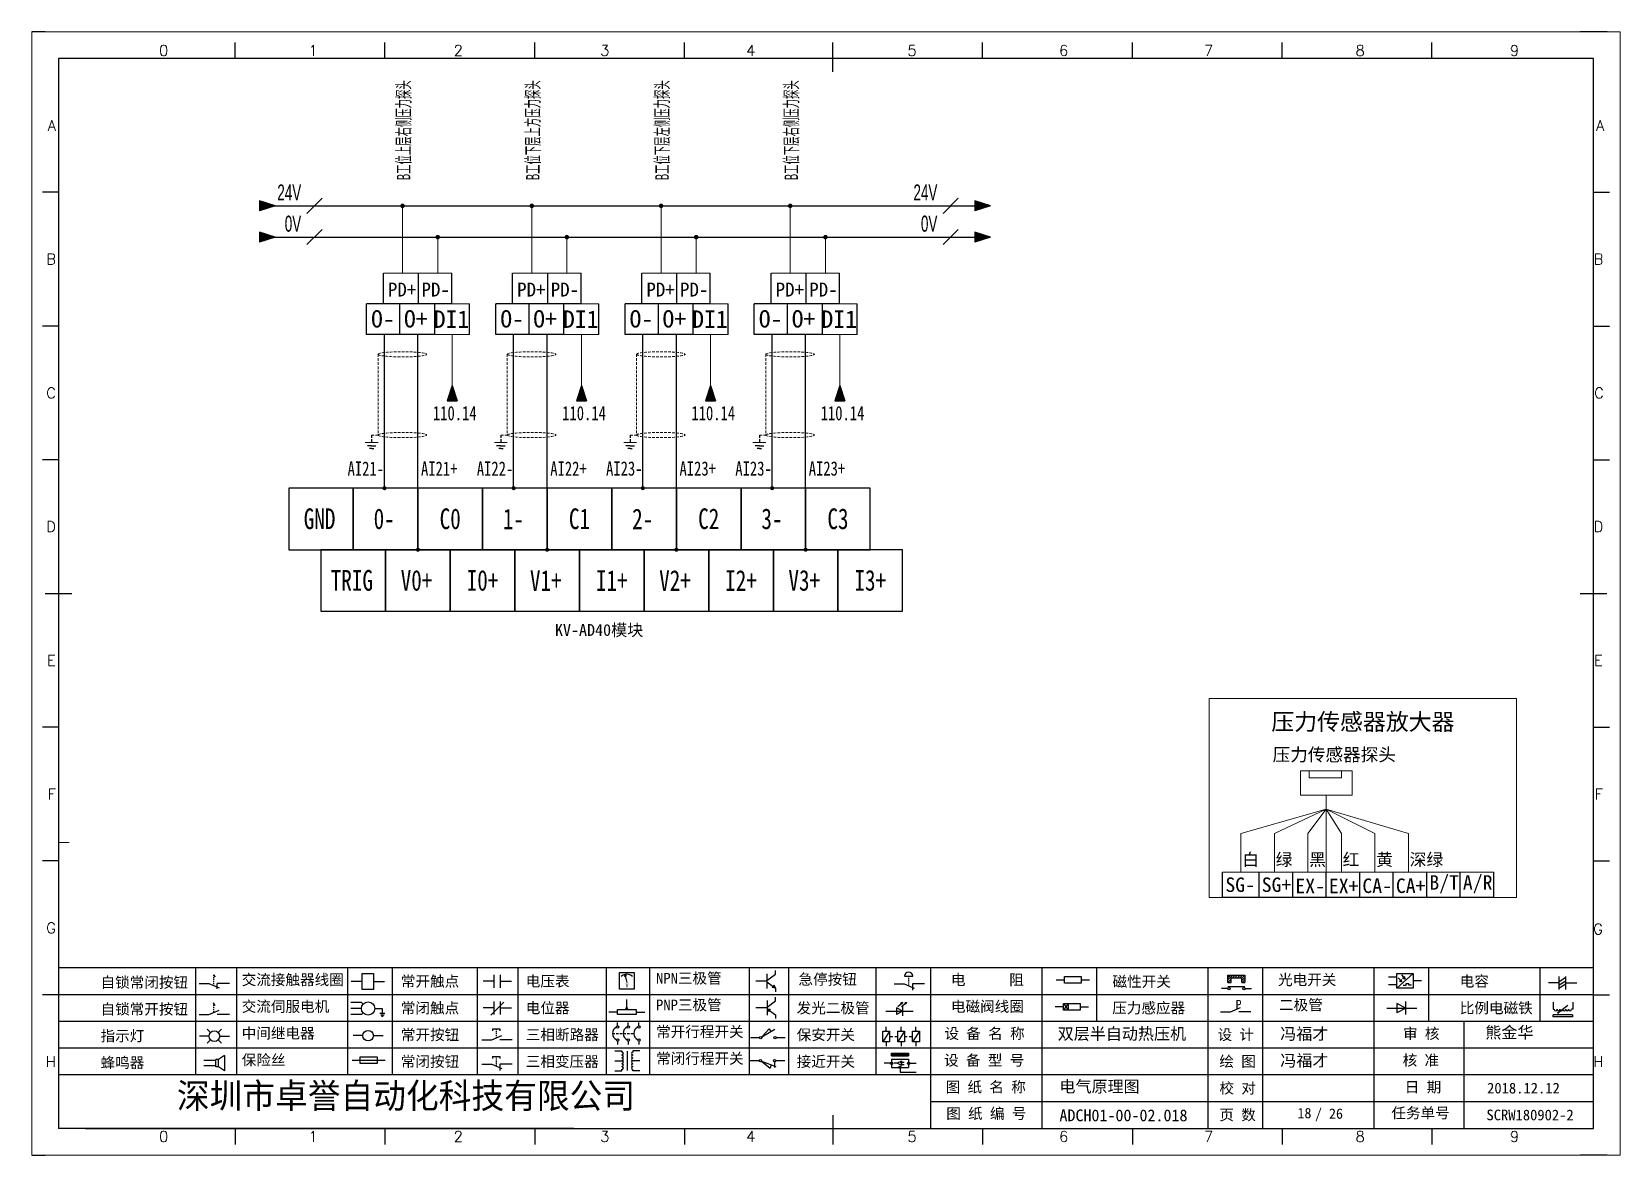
# Model space of a CAD drawing. Extents: x 33864 to 41687, y -3582 to -110.
# Drawn here: x 37765.7 to 38062.7, y -3238.1 to -3028.1 of the extents above; entities that cross this region are included whole.
import ezdxf
from ezdxf.enums import TextEntityAlignment as Align

# ---------------------------------------------------------------- set-up
doc = ezdxf.new("R2010")
doc.units = 0
doc.header["$MEASUREMENT"] = 0
doc.linetypes.add('DASHED', pattern=[0.75, 0.5, -0.25])
doc.layers.add('AE_BOR', color=1, linetype='Continuous')
doc.layers.add('细实线层', color=7, linetype='Continuous')
doc.layers.add('Dimension', color=3, linetype='Continuous', lineweight=13)
doc.styles.add('WD', font='romans.shx', dxfattribs={"bigfont": 'gbcbig.shx'})
doc.styles.add('宋体', font='', dxfattribs={"width": 0.75})
doc.styles.add('样式 1', font='aehalf.shx', dxfattribs={"height": 4, "bigfont": '@extfont2.shx'})
doc.styles.add('样式 8', font='arial.ttf')
doc.styles.add('汉字', font='')
doc.styles.get('宋体').set_extended_font_data('SimSun')
doc.styles.get('汉字').set_extended_font_data('新宋体')

msp = doc.modelspace()

# ---------------------------------------------------------------- texts
for s, insert, char_height, width, attachment_point, style in [('{\\fSimSun|b0|i0|c134|p2;PD+}', (37837.603, -3077.565), 2.60309, 3.56578, 9, '样式 1'), ('{\\fSimSun|b0|i0|c134|p2;PD-}', (37843.887, -3077.565), 2.60309, 3.56578, 9, '样式 1'), ('{\\fSimSun|b0|i0|c134|p2;PD+}', (37861.769, -3077.565), 2.60309, 3.56578, 9, '样式 1'), ('{\\fSimSun|b0|i0|c134|p2;PD-}', (37868.052, -3077.565), 2.60309, 3.56578, 9, '样式 1'), ('{\\fSimSun|b0|i0|c134|p2;PD+}', (37885.935, -3077.565), 2.60309, 3.56578, 9, '样式 1'), ('{\\fSimSun|b0|i0|c134|p2;PD-}', (37892.218, -3077.565), 2.60309, 3.56578, 9, '样式 1'), ('{\\fSimSun|b0|i0|c134|p2;PD+}', (37910.1, -3077.565), 2.60309, 3.56578, 9, '样式 1'), ('{\\fSimSun|b0|i0|c134|p2;PD-}', (37916.384, -3077.565), 2.60309, 3.56578, 9, '样式 1'), ('{\\fSimSun|b0|i0|c134|p2;O-}', (37833.571, -3083.421), 3.25386, 4.45723, 9, '样式 1'), ('{\\fSimSun|b0|i0|c134|p2;O+}', (37839.724, -3083.421), 3.25386, 4.45723, 9, '样式 1'), ('{\\fSimSun|b0|i0|c134|p2;DI1}', (37847.504, -3083.421), 3.25386, 4.45723, 9, '样式 1'), ('{\\fSimSun|b0|i0|c134|p2;O-}', (37857.737, -3083.421), 3.25386, 4.45723, 9, '样式 1'), ('{\\fSimSun|b0|i0|c134|p2;O+}', (37863.89, -3083.421), 3.25386, 4.45723, 9, '样式 1'), ('{\\fSimSun|b0|i0|c134|p2;DI1}', (37871.67, -3083.421), 3.25386, 4.45723, 9, '样式 1'), ('{\\fSimSun|b0|i0|c134|p2;O-}', (37881.903, -3083.421), 3.25386, 4.45723, 9, '样式 1'), ('{\\fSimSun|b0|i0|c134|p2;O+}', (37888.055, -3083.421), 3.25386, 4.45723, 9, '样式 1'), ('{\\fSimSun|b0|i0|c134|p2;DI1}', (37895.835, -3083.421), 3.25386, 4.45723, 9, '样式 1'), ('{\\fSimSun|b0|i0|c134|p2;O-}', (37906.068, -3083.421), 3.25386, 4.45723, 9, '样式 1'), ('{\\fSimSun|b0|i0|c134|p2;O+}', (37912.221, -3083.421), 3.25386, 4.45723, 9, '样式 1'), ('{\\fSimSun|b0|i0|c134|p2;DI1}', (37920.001, -3083.421), 3.25386, 4.45723, 9, '样式 1'), ('110.14', (37844.8, -3099.39), 2.6703, 4.8676, 5, '宋体'), ('110.14', (37868.966, -3099.39), 2.6703, 4.8676, 5, '宋体'), ('110.14', (37893.131, -3099.39), 2.6703, 4.8676, 5, '宋体'), ('110.14', (37917.297, -3099.39), 2.6703, 4.8676, 5, '宋体'), ('AI21-', (37828.162, -3109.734), 2.6703, 4.8676, 5, '宋体'), ('AI21+', (37841.891, -3109.734), 2.6703, 4.8676, 5, '宋体'), ('AI22-', (37852.327, -3109.734), 2.6703, 4.8676, 5, '宋体'), ('AI22+', (37866.057, -3109.734), 2.6703, 4.8676, 5, '宋体'), ('AI23-', (37876.493, -3109.734), 2.6703, 4.8676, 5, '宋体'), ('AI23+', (37890.222, -3109.734), 2.6703, 4.8676, 5, '宋体'), ('AI23-', (37900.659, -3109.734), 2.6703, 4.8676, 5, '宋体'), ('AI23+', (37914.388, -3109.734), 2.6703, 4.8676, 5, '宋体'), ('GND', (37819.519, -3119.141), 3.8653, 7.04601, 5, '宋体'), ('0-', (37831.602, -3119.141), 3.8653, 7.04601, 5, '宋体'), ('C0', (37843.949, -3119.141), 3.8653, 7.04601, 5, '宋体'), ('1-', (37855.767, -3119.141), 3.8653, 7.04601, 5, '宋体'), ('C1', (37868.114, -3119.141), 3.8653, 7.04601, 5, '宋体'), ('2-', (37879.935, -3119.141), 3.8653, 7.04601, 5, '宋体'), ('C2', (37892.281, -3119.141), 3.8653, 7.04601, 5, '宋体'), ('3-', (37904.098, -3119.141), 3.8653, 7.04601, 5, '宋体'), ('C3', (37916.445, -3119.141), 3.8653, 7.04601, 5, '宋体'), ('TRIG', (37825.56, -3130.652), 3.8653, 7.04601, 5, '宋体'), ('V0+', (37837.643, -3130.652), 3.8653, 7.04601, 5, '宋体'), ('I0+', (37849.989, -3130.652), 3.8653, 7.04601, 5, '宋体'), ('V1+', (37861.809, -3130.652), 3.8653, 7.04601, 5, '宋体'), ('I1+', (37874.155, -3130.652), 3.8653, 7.04601, 5, '宋体'), ('V2+', (37885.974, -3130.652), 3.8653, 7.04601, 5, '宋体'), ('I2+', (37898.32, -3130.652), 3.8653, 7.04601, 5, '宋体'), ('V3+', (37910.14, -3130.652), 3.8653, 7.04601, 5, '宋体'), ('I3+', (37922.486, -3130.652), 3.8653, 7.04601, 5, '宋体'), ('{\\fSimSun|b0|i0|c134|p2;SG-}', (37994.416, -3188.911), 2.71155, 3.71436, 9, '样式 1'), ('{\\fSimSun|b0|i0|c134|p2;SG+}', (38001.21, -3188.911), 2.71155, 3.71436, 9, '样式 1'), ('{\\fSimSun|b0|i0|c134|p2;EX-}', (38007.5, -3189.108), 2.71155, 3.71436, 9, '样式 1'), ('{\\fSimSun|b0|i0|c134|p2;EX+}', (38013.764, -3189.108), 2.71155, 3.71436, 9, '样式 1'), ('{\\fSimSun|b0|i0|c134|p2;CA-}', (38020.028, -3189.108), 2.71155, 3.71436, 9, '样式 1'), ('{\\fSimSun|b0|i0|c134|p2;CA+}', (38026.292, -3189.108), 2.71155, 3.71436, 9, '样式 1'), ('{\\fSimSun|b0|i0|c134|p2;B/T}', (38032.556, -3189.108), 2.71155, 3.71436, 9, '样式 1'), ('{\\fSimSun|b0|i0|c134|p2;A/R}', (38038.82, -3189.108), 2.71155, 3.71436, 9, '样式 1')]:
    msp.add_mtext(s, dxfattribs=dict(insert=insert, char_height=char_height, width=width, attachment_point=attachment_point, style=style))
at = {"attachment_point": 1}
for s, insert, char_height, width in [('KV-AD40{\\f宋体|b0|i0|c134|p2;模块}', (37863.521, -3138.8), 2.2061, 24.80789), ('{\\fFangSong|b0|i0|c134|p49;白}', (37992.019, -3181.662), 2.304, 6.998845947236987e-13), ('{\\fFangSong|b0|i0|c134|p49;绿}', (37998.283, -3181.662), 2.304, 6.998845947236987e-13), ('{\\fFangSong|b0|i0|c134|p49;黑}', (38004.547, -3181.662), 2.304, 6.998845947236987e-13), ('{\\fFangSong|b0|i0|c134|p49;红}', (38010.811, -3181.662), 2.304, 6.998845947236987e-13), ('{\\fFangSong|b0|i0|c134|p49;黄}', (38017.075, -3181.662), 2.304, 6.998845947236987e-13), ('{\\fFangSong|b0|i0|c134|p49;深绿}', (38023.339, -3181.662), 2.304, 6.998845947236987e-13), ('{\\fKaiTi_GB2312|b0|i0|c134|p49;双层半自动热压机}', (37957.53, -3214.27), 2.2, 27.73841), ('{\\fKaiTi_GB2312|b0|i0|c134|p49;冯福才}', (37999.14, -3214.281), 2.2, 15.31746), ('{\\fKaiTi_GB2312|b0|i0|c134|p49;熊金华}', (38037.48, -3214.024), 2.2, 15.31746), ('{\\fKaiTi_GB2312|b0|i0|c134|p49;冯福才}', (37999.14, -3219.281), 2.2, 15.31746), ('{\\fKaiTi_GB2312|b0|i0|c134|p49;电气原理图}', (37957.854, -3224.132), 2.2, 25.88003), ('{\\fKaiTi_GB2312|b0|i0|c134|p49;2018.12.12}', (38037.811, -3224.534), 2, 60.2542), ('{\\fKaiTi_GB2312|b0|i0|c134|p49;ADCH01-00-02.018}', (37957.854, -3229.532), 2.2, 25.68687), ('{\\fKaiTi_GB2312|b0|i0|c134|p49;18}', (38002.353, -3229.245), 1.92, 2.26819), ('{\\fKaiTi_GB2312|b0|i0|c134|p49;/ 26}', (38005.645, -3229.338), 1.92, 6.84443)]:
    msp.add_mtext(s, dxfattribs=dict(at, insert=insert, char_height=char_height, width=width))
at = {"lineweight": 9, "attachment_point": 9, "style": '样式 1'}
for s, insert, char_height, width in [('{\\fSimSun|b0|i0|c134|p2;\\P压力传感器放大器}', (38031.72, -3158.981), 3.13837, 36.53298), ('{\\fSimSun|b0|i0|c134|p2;\\P压力传感器探头}', (38020.767, -3164.687), 2.41413, 28.10229)]:
    msp.add_mtext(s, dxfattribs=dict(at, insert=insert, char_height=char_height, width=width))
at = {"char_height": 2, "attachment_point": 1, "style": '汉字'}
for s, insert in [('{\\fKaiTi_GB2312|b0|i0|c134|p49;自锁常闭按钮}', (37778.567, -3204.765)), ('{\\fKaiTi_GB2312|b0|i0|c134|p49;交流接触器线圈}', (37804.961, -3204.271)), ('{\\fKaiTi_GB2312|b0|i0|c134|p49;常开触点}', (37834.714, -3204.558)), ('{\\fKaiTi_GB2312|b0|i0|c134|p49;电压表}', (37858.074, -3204.549)), ('{\\fKaiTi_GB2312|b0|i0|c134|p49;NPN三极管}', (37882.44, -3203.987)), ('{\\fKaiTi_GB2312|b0|i0|c134|p49;急停按钮}', (37909.062, -3204.2)), ('{\\fKaiTi_GB2312|b0|i0|c134|p49;电      阻}', (37937.569, -3204.272)), ('{\\fKaiTi_GB2312|b0|i0|c134|p49;磁性开关}', (37967.779, -3204.608)), ('{\\fKaiTi_GB2312|b0|i0|c134|p49;光电开关}', (37998.73, -3204.271)), ('{\\fKaiTi_GB2312|b0|i0|c134|p49;电容}', (38032.706, -3204.559)), ('{\\fKaiTi_GB2312|b0|i0|c134|p49;自锁常开按钮}', (37778.567, -3209.765)), ('{\\fKaiTi_GB2312|b0|i0|c134|p49;交流伺服电机}', (37804.961, -3209.271)), ('{\\fKaiTi_GB2312|b0|i0|c134|p49;常闭触点}', (37834.714, -3209.558)), ('{\\fKaiTi_GB2312|b0|i0|c134|p49;电位器}', (37858.074, -3209.549)), ('{\\fKaiTi_GB2312|b0|i0|c134|p49;PNP三极管}', (37882.44, -3208.987)), ('{\\fKaiTi_GB2312|b0|i0|c134|p49;发光二极管}', (37908.729, -3209.559)), ('{\\fKaiTi_GB2312|b0|i0|c134|p49;电磁阀线圈}', (37937.569, -3209.272)), ('{\\fKaiTi_GB2312|b0|i0|c134|p49;压力感应器}', (37967.726, -3209.549)), ('{\\fKaiTi_GB2312|b0|i0|c134|p49;二极管}', (37998.912, -3208.987)), ('{\\fKaiTi_GB2312|b0|i0|c134|p49;比例电磁铁}', (38032.706, -3209.559)), ('{\\fKaiTi_GB2312|b0|i0|c134|p49;指示灯}', (37778.567, -3214.765)), ('{\\fKaiTi_GB2312|b0|i0|c134|p49;中间继电器}', (37804.961, -3214.271)), ('{\\fKaiTi_GB2312|b0|i0|c134|p49;常开按钮}', (37834.714, -3214.558)), ('{\\fKaiTi_GB2312|b0|i0|c134|p49;三相断路器}', (37858.074, -3214.549)), ('{\\fKaiTi_GB2312|b0|i0|c134|p49;常开行程开关}', (37882.44, -3213.987)), ('{\\fKaiTi_GB2312|b0|i0|c134|p49;保安开关}', (37908.729, -3214.559)), ('{\\fKaiTi_GB2312|b0|i0|c134|p0;设 备 名 称}', (37936.361, -3214.324)), ('{\\fKaiTi_GB2312|b0|i0|c134|p0;设 计}', (37987.429, -3214.54)), ('{\\fKaiTi_GB2312|b0|i0|c134|p0;审 核}', (38022.096, -3214.33)), ('{\\fKaiTi_GB2312|b0|i0|c134|p49;蜂鸣器}', (37778.567, -3219.765)), ('{\\fKaiTi_GB2312|b0|i0|c134|p49;保险丝}', (37804.961, -3219.271)), ('{\\fKaiTi_GB2312|b0|i0|c134|p49;常闭按钮}', (37834.714, -3219.558)), ('{\\fKaiTi_GB2312|b0|i0|c134|p49;三相变压器}', (37858.074, -3219.549)), ('{\\fKaiTi_GB2312|b0|i0|c134|p49;常闭行程开关}', (37882.44, -3218.987)), ('{\\fKaiTi_GB2312|b0|i0|c134|p49;接近开关}', (37908.729, -3219.559)), ('{\\fKaiTi_GB2312|b0|i0|c134|p0;设 备 型 号}', (37936.287, -3219.324)), ('{\\fKaiTi_GB2312|b0|i0|c134|p0;绘 图}', (37987.757, -3219.54)), ('{\\fKaiTi_GB2312|b0|i0|c134|p0;核 准}', (38022.026, -3219.33)), ('{\\fKaiTi_GB2312|b0|i0|c134|p0;图 纸 名 称}', (37936.571, -3224.324)), ('{\\fKaiTi_GB2312|b0|i0|c134|p0;校 对}', (37987.757, -3224.54)), ('{\\fKaiTi_GB2312|b0|i0|c134|p0;日 期}', (38022.423, -3224.33)), ('{\\fKaiTi_GB2312|b0|i0|c134|p0;图 纸 编 号}', (37936.689, -3229.276)), ('{\\fKaiTi_GB2312|b0|i0|c134|p0;页 数}', (37987.757, -3229.54)), ('{\\fKaiTi_GB2312|b0|i0|c134|p0;任务单号}', (38019.924, -3229.181)), ('{\\fKaiTi_GB2312|b0|i0|c134|p0;SCRW180902-2}', (38037.688, -3229.554))]:
    msp.add_mtext(s, dxfattribs=dict(at, insert=insert))
at = {"lineweight": -2, "insert": (37792.844, -3224.608), "char_height": 4.70644, "width": 96.11383, "attachment_point": 1}
msp.add_mtext('深圳市卓誉自动化科技有限公司', dxfattribs=at)
at = {"layer": 'AE_BOR', "style": 'WD'}
for s, p in [('0', (37790.377, -3032.579)), ('1', (37818.303, -3032.579)), ('2', (37845.453, -3032.579)), ('3', (37872.852, -3032.579)), ('4', (37900.153, -3032.579)), ('5', (37930.302, -3032.579)), ('6', (37958.647, -3032.579)), ('7', (37985.745, -3032.579)), ('8', (38014.075, -3032.579)), ('9', (38042.939, -3032.579)), ('0', (37790.377, -3235.579)), ('1', (37818.303, -3235.579)), ('2', (37845.453, -3235.579)), ('3', (37872.852, -3235.579)), ('4', (37900.153, -3235.579)), ('5', (37930.302, -3235.579)), ('6', (37958.647, -3235.579)), ('7', (37985.745, -3235.579)), ('8', (38014.075, -3235.579)), ('9', (38042.939, -3235.579))]:
    msp.add_text(s, height=2, dxfattribs=at).set_placement(p, align=Align.CENTER)
for s, p in [('A', (37770.211, -3045.579)), ('A', (38059.735, -3045.579)), ('B', (37770.211, -3070.579)), ('B', (38059.544, -3070.579)), ('C', (37770.211, -3095.579)), ('C', (38059.639, -3095.579)), ('D', (37770.211, -3120.579)), ('D', (38059.544, -3120.579)), ('E', (37770.211, -3145.579)), ('E', (38059.449, -3145.579)), ('F', (37770.211, -3170.579)), ('F', (38059.449, -3170.579)), ('F', (38059.449, -3170.579)), ('G', (37770.211, -3195.579)), ('G', (38059.449, -3195.798)), ('H', (37770.211, -3220.579)), ('H', (38059.544, -3220.579))]:
    msp.add_text(s, height=2, dxfattribs=at).set_placement(p, align=Align.MIDDLE_RIGHT)
at = {"layer": 'Dimension', "lineweight": 0, "style": '样式 8', "width": 0.5}
for s, p in [('B工位上层右侧压力探头', (37835.215, -3055.807)), ('B工位下层上方压力探头', (37859.38, -3055.807)), ('B工位下层左侧压力探头', (37883.546, -3055.807)), ('B工位下层右侧压力探头', (37907.712, -3055.807))]:
    msp.add_text(s, height=2.5, rotation=90, dxfattribs=at).set_placement(p, align=Align.MIDDLE_LEFT)
at = {"layer": 'Dimension', "lineweight": 0, "style": '样式 8', "width": 0.6}
for s, p in [('24V', (37816.087, -3059.615)), ('24V', (37935.031, -3059.615)), ('0V', (37816.087, -3065.449)), ('0V', (37935.031, -3065.448))]:
    msp.add_text(s, height=3, dxfattribs=at).set_placement(p, align=Align.RIGHT)

# ---------------------------------------------------------------- blocks, each defined once
blk = doc.blocks.new('磁性开关')
at = {"linetype": 'ByBlock'}
h = blk.add_hatch(dxfattribs=at)
h.set_pattern_fill('ANSI31', color=256, scale=0.1, style=0)
h.set_pattern_definition([(45, (0, 0), (-0.224506403, 0.224506403), [])])
h.paths.add_polyline_path([(-1907.69, -775.29), (-1910.88, -775.29), (-1910.88, -776.69), (-1910.25, -776.69), (-1910.25, -775.79), (-1908.31, -775.79), (-1908.31, -776.69), (-1907.69, -776.69)])
for p, q in [((-1910.91, -777.81), (-1912.09, -777.81)), ((-1910.88, -776.69), (-1910.88, -775.29)), ((-1910.88, -775.29), (-1907.69, -775.29)), ((-1910.88, -776.69), (-1910.25, -776.69)), ((-1910.88, -777.39), (-1907.69, -777.39)), ((-1910.25, -776.69), (-1910.25, -775.79)), ((-1910.25, -775.79), (-1908.31, -775.79)), ((-1908.31, -776.69), (-1908.31, -775.79)), ((-1908.31, -776.69), (-1907.69, -776.69)), ((-1907.69, -775.29), (-1907.69, -776.69)), ((-1907.66, -777.81), (-1906.48, -777.81))]:
    blk.add_line(p, q, dxfattribs=at)
for centre in [(-1910.68, -777.81), (-1907.88, -777.81)]:
    blk.add_circle(centre, 0.225, dxfattribs=at)
blk = doc.blocks.new('*U192')
at = {"linetype": 'ByBlock'}
for p, q in [((-1909.23, -780.45), (-1909.23, -780.67)), ((-1909.23, -780.45), (-1908.92, -780.84)), ((-1909.23, -780.84), (-1909.23, -781.05)), ((-1911.92, -782.07), (-1910.06, -782.07)), ((-1910.06, -782.07), (-1908.18, -782.88)), ((-1909.23, -781.23), (-1909.23, -781.44)), ((-1909.23, -781.61), (-1909.23, -781.83)), ((-1909.23, -782), (-1909.23, -782.21)), ((-1909.23, -782.38), (-1909.23, -782.43)), ((-1908.52, -783.07), (-1908.52, -782.07)), ((-1906.25, -782.07), (-1908.52, -782.07))]:
    blk.add_line(p, q, dxfattribs=at)
blk = doc.blocks.new('*U193')
at = {"linetype": 'ByBlock'}
for p, q in [((-1911.92, -792.89), (-1910.06, -792.89)), ((-1910.06, -792.89), (-1908.18, -792.08)), ((-1908.88, -791.17), (-1909.23, -790.71)), ((-1909.23, -790.71), (-1909.23, -790.92)), ((-1909.23, -791.09), (-1909.23, -791.31)), ((-1909.23, -791.48), (-1909.23, -791.69)), ((-1909.23, -791.86), (-1909.23, -792.08)), ((-1909.23, -792.25), (-1909.23, -792.47)), ((-1906.25, -792.89), (-1908.52, -792.89))]:
    blk.add_line(p, q, dxfattribs=at)
blk = doc.blocks.new('蜂鸣器')
at = {"linetype": 'ByBlock'}
for p, q in [((-1907.17, -795.53), (-1908.25, -796.26)), ((-1907.17, -795.53), (-1907.17, -798.41)), ((-1908.8, -796.48), (-1911.01, -796.48)), ((-1908.8, -797.46), (-1911.01, -797.46)), ((-1908.25, -796.26), (-1908.8, -796.26)), ((-1908.8, -797.68), (-1908.8, -796.26)), ((-1908.25, -797.68), (-1908.8, -797.68)), ((-1908.25, -797.68), (-1908.25, -796.26)), ((-1907.17, -798.41), (-1908.25, -797.68))]:
    blk.add_line(p, q, dxfattribs=at)
blk = doc.blocks.new('指示灯')
at = {"linetype": 'ByBlock'}
for p, q in [((-1854.25, -776.92), (-1856.06, -776.92)), ((-1854.62, -775.59), (-1853.97, -776.23)), ((-1854.62, -778.25), (-1853.97, -777.61)), ((-1851.9, -775.59), (-1852.54, -776.23)), ((-1851.9, -778.25), (-1852.54, -777.61)), ((-1852.26, -776.92), (-1850.45, -776.92))]:
    blk.add_line(p, q, dxfattribs=at)
blk.add_circle((-1853.26, -776.92), 0.992, dxfattribs=at)
blk = doc.blocks.new('光电开关')
at = {"linetype": 'ByBlock'}
h = blk.add_hatch(dxfattribs=at)
h.set_pattern_fill('ANSI31', color=256, scale=0.01, style=0)
h.set_pattern_definition([(45, (0.172267, 0), (-0.0224506403, 0.0224506403), [])])
h.paths.add_polyline_path([(-1882.44, -776.34), (-1882.5, -775.91), (-1882.68, -776.07)])
h.paths.add_polyline_path([(-1882.44, -776.34), (-1882.68, -776.07), (-1882.86, -776.23)])
h.paths.add_polyline_path([(-1883.11, -776.45), (-1883.29, -776.61), (-1883.05, -776.88)])
h.paths.add_polyline_path([(-1883.29, -776.61), (-1883.47, -776.77), (-1883.05, -776.88)])
for p, q in [((-1884.01, -775.96), (-1885.56, -775.96)), ((-1884.01, -777.39), (-1885.56, -777.39)), ((-1880.91, -775.3), (-1884.01, -778.05)), ((-1883.75, -776.09), (-1883.05, -776.88)), ((-1883.11, -776.45), (-1883.47, -776.77)), ((-1883.05, -776.88), (-1883.47, -776.77)), ((-1883.14, -775.55), (-1882.44, -776.34)), ((-1883.05, -776.88), (-1883.11, -776.45)), ((-1882.5, -775.91), (-1882.86, -776.23)), ((-1882.44, -776.34), (-1882.86, -776.23)), ((-1882.78, -777.47), (-1882.23, -777.47)), ((-1882.44, -776.34), (-1882.5, -775.91)), ((-1882.23, -777.47), (-1882.23, -777.14)), ((-1882.23, -777.14), (-1881.78, -777.14)), ((-1881.78, -777.47), (-1881.78, -777.14)), ((-1881.23, -777.47), (-1881.78, -777.47)), ((-1879.37, -776.67), (-1880.91, -776.67))]:
    blk.add_line(p, q, dxfattribs=at)
blk.add_lwpolyline([(-1884.01, -775.3), (-1880.91, -775.3), (-1880.91, -778.05), (-1884.01, -778.05)], close=True, dxfattribs=at)
blk = doc.blocks.new('交流接触器线圈')
at = {"linetype": 'ByBlock'}
for p, q in [((-1880.82, -781.77), (-1882.87, -781.77)), ((-1878.72, -781.77), (-1876.67, -781.77))]:
    blk.add_line(p, q, dxfattribs=at)
blk.add_lwpolyline([(-1880.82, -780.28), (-1878.72, -780.28), (-1878.72, -783.26), (-1880.82, -783.26)], close=True, dxfattribs=at)
blk = doc.blocks.new('交流伺服电机')
at = {"linetype": 'ByBlock'}
for p, q in [((-1880.97, -785.75), (-1882.94, -785.75)), ((-1880.97, -786.85), (-1882.94, -786.85)), ((-1880.97, -785.75), (-1880.65, -786.03)), ((-1878.49, -786.85), (-1877.07, -786.85)), ((-1877.07, -786.85), (-1877.07, -787.72)), ((-1880.97, -787.94), (-1882.94, -787.94)), ((-1880.97, -787.94), (-1880.65, -787.67)), ((-1877.54, -787.72), (-1876.59, -787.72)), ((-1877.38, -788.01), (-1876.75, -788.01)), ((-1877.23, -788.29), (-1876.9, -788.29))]:
    blk.add_line(p, q, dxfattribs=at)
blk.add_circle((-1879.73, -786.85), 1.24, dxfattribs=at)
blk = doc.blocks.new('中间继电器')
at = {"linetype": 'ByBlock'}
for p, q in [((-1880.72, -791.92), (-1882.54, -791.92)), ((-1878.74, -791.92), (-1876.92, -791.92))]:
    blk.add_line(p, q, dxfattribs=at)
blk.add_circle((-1879.73, -791.92), 0.992, dxfattribs=at)
blk = doc.blocks.new('保险丝')
at = {"linetype": 'ByBlock'}
blk.add_line((-1882.72, -796.49), (-1876.55, -796.49), dxfattribs=at)
blk.add_lwpolyline([(-1881.2, -795.86), (-1878.06, -795.86), (-1878.06, -797.12), (-1881.2, -797.12)], close=True, dxfattribs=at)
blk = doc.blocks.new('常开按钮')
at = {"linetype": 'ByBlock'}
for p, q in [((-1910.06, -787.73), (-1908.18, -786.93)), ((-1909.9, -785.68), (-1908.56, -785.68)), ((-1909.9, -785.68), (-1909.9, -786.07)), ((-1909.23, -785.68), (-1909.23, -785.89)), ((-1909.23, -786.06), (-1909.23, -786.28)), ((-1909.23, -786.45), (-1909.23, -786.67)), ((-1909.23, -786.84), (-1909.23, -787.05)), ((-1908.56, -785.68), (-1908.56, -786.07)), ((-1911.92, -787.73), (-1910.06, -787.73)), ((-1909.23, -787.22), (-1909.23, -787.38)), ((-1906.25, -787.73), (-1908.52, -787.73))]:
    blk.add_line(p, q, dxfattribs=at)
blk = doc.blocks.new('常开触点')
at = {"linetype": 'ByBlock'}
for p, q in [((-1853.82, -782.99), (-1853.82, -780.56)), ((-1852.6, -782.99), (-1852.6, -780.56)), ((-1853.82, -781.77), (-1855.88, -781.77)), ((-1852.6, -781.77), (-1850.55, -781.77))]:
    blk.add_line(p, q, dxfattribs=at)
blk = doc.blocks.new('常闭触点')
at = {"linetype": 'ByBlock'}
for p, q in [((-1853.82, -786.77), (-1855.88, -786.77)), ((-1852.01, -785.66), (-1854.43, -788.1)), ((-1853.82, -787.99), (-1853.82, -785.56)), ((-1852.6, -787.99), (-1852.6, -785.56)), ((-1852.6, -786.77), (-1850.55, -786.77))]:
    blk.add_line(p, q, dxfattribs=at)
blk = doc.blocks.new('常闭按钮')
at = {"linetype": 'ByBlock'}
for p, q in [((-1856.13, -792.28), (-1854.28, -792.28)), ((-1854.28, -792.28), (-1852.4, -793.09)), ((-1854.11, -790.83), (-1852.77, -790.83)), ((-1854.11, -790.83), (-1854.11, -791.22)), ((-1853.44, -790.83), (-1853.44, -791.04)), ((-1853.44, -791.21), (-1853.44, -791.43)), ((-1853.44, -791.6), (-1853.44, -791.82)), ((-1853.44, -791.99), (-1853.44, -792.2)), ((-1853.44, -792.37), (-1853.44, -792.53)), ((-1852.77, -790.83), (-1852.77, -791.22)), ((-1850.47, -792.28), (-1852.73, -792.28)), ((-1852.73, -792.28), (-1852.73, -793.43))]:
    blk.add_line(p, q, dxfattribs=at)
blk = doc.blocks.new('电磁阀线圈')
at = {"linetype": 'ByBlock'}
for p, q in [((-1854.61, -795.92), (-1853.75, -797.16)), ((-1853.75, -795.92), (-1854.61, -797.16)), ((-1853.75, -795.92), (-1853.75, -797.16)), ((-1854.61, -796.54), (-1856.17, -796.54)), ((-1851.53, -796.54), (-1849.97, -796.54))]:
    blk.add_line(p, q, dxfattribs=at)
blk.add_lwpolyline([(-1854.61, -795.92), (-1851.53, -795.92), (-1851.53, -797.16), (-1854.61, -797.16)], close=True, dxfattribs=at)
blk = doc.blocks.new('电压表')
at = {"linetype": 'ByBlock'}
for p, q in [((-1814.84, -780.75), (-1814.91, -781.13)), ((-1814.6, -781.05), (-1814.91, -781.13)), ((-1814.84, -780.75), (-1814.46, -782.26)), ((-1814.84, -780.75), (-1814.6, -781.05))]:
    blk.add_line(p, q, dxfattribs=at)
blk.add_lwpolyline([(-1815.84, -780.34), (-1813.07, -780.34), (-1813.07, -783.49), (-1815.84, -783.49)], close=True, dxfattribs=at)
blk.add_arc((-1814.46, -782.26), 1.56, 46.8313, 133.1687, dxfattribs=at)
at = {"linetype": 'ByBlock', "insert": (-1814.7, -782.39), "char_height": 0.75, "width": 0.6768, "attachment_point": 1}
blk.add_mtext('V', dxfattribs=at)
blk = doc.blocks.new('电位器')
at = {"linetype": 'ByBlock'}
for p, q in [((-1814.45, -787.3), (-1814.62, -786.96)), ((-1814.62, -786.96), (-1814.27, -786.96)), ((-1814.45, -787.3), (-1814.45, -785.39)), ((-1814.45, -787.3), (-1814.27, -786.96)), ((-1816.21, -787.75), (-1817.79, -787.75)), ((-1812.68, -787.75), (-1811.1, -787.75))]:
    blk.add_line(p, q, dxfattribs=at)
blk.add_lwpolyline([(-1816.21, -787.3), (-1812.68, -787.3), (-1812.68, -788.2), (-1816.21, -788.2)], close=True, dxfattribs=at)
blk = doc.blocks.new('三相断路器')
at = {"linetype": 'ByBlock'}
for p, q in [((-1816.17, -790.33), (-1816.17, -789.7)), ((-1814.17, -790.33), (-1814.17, -789.7)), ((-1812.18, -790.33), (-1812.18, -789.7)), ((-1817.14, -791.74), (-1816.72, -791.74)), ((-1816.45, -791.74), (-1816.03, -791.74)), ((-1815.76, -791.74), (-1815.34, -791.74)), ((-1815.07, -791.74), (-1814.65, -791.74)), ((-1814.38, -791.74), (-1813.96, -791.74)), ((-1813.69, -791.74), (-1813.27, -791.74)), ((-1816.17, -793.19), (-1816.17, -793.83)), ((-1814.17, -793.19), (-1814.17, -793.83)), ((-1812.18, -793.19), (-1812.18, -793.83))]:
    blk.add_line(p, q, dxfattribs=at)
for centre in [(-1816.17, -790.55), (-1816.17, -792.98), (-1814.17, -790.55), (-1814.17, -792.98), (-1812.18, -790.55), (-1812.18, -792.98)]:
    blk.add_circle(centre, 0.219, dxfattribs=at)
for centre in [(-1815.81, -791.74), (-1813.82, -791.74), (-1811.83, -791.74)]:
    blk.add_arc(centre, 1.32, 115.5791, 244.4209, dxfattribs=at)
blk = doc.blocks.new('三相变压器')
at = {"linetype": 'ByBlock'}
for p, q in [((-1816.69, -795.03), (-1815.37, -795.03)), ((-1815.37, -795.03), (-1815.37, -795.24)), ((-1814.34, -798.7), (-1814.34, -795.04)), ((-1812, -795.03), (-1813.32, -795.03)), ((-1813.32, -795.03), (-1813.32, -795.24)), ((-1816.69, -796.87), (-1815.37, -796.87)), ((-1816.69, -798.71), (-1815.37, -798.71)), ((-1815.37, -798.71), (-1815.37, -798.5)), ((-1812, -796.87), (-1813.32, -796.87)), ((-1813.32, -798.71), (-1813.32, -798.5)), ((-1812, -798.71), (-1813.32, -798.71))]:
    blk.add_line(p, q, dxfattribs=at)
for centre, start, end in [((-1815.37, -795.51), 270, 90), ((-1815.37, -796.06), 270, 90), ((-1813.32, -795.51), 90, 270), ((-1813.32, -796.06), 90, 270), ((-1815.37, -796.6), 270, 90), ((-1815.37, -797.14), 270, 90), ((-1815.37, -797.68), 270, 90), ((-1815.37, -798.23), 270, 90), ((-1813.32, -796.6), 90, 270), ((-1813.32, -797.14), 90, 270), ((-1813.32, -797.68), 90, 270), ((-1813.32, -798.23), 90, 270)]:
    blk.add_arc(centre, 0.271, start, end, dxfattribs=at)
blk = doc.blocks.new('压力感应器')
at = {"linetype": 'ByBlock'}
for p, q in [((-1817.44, -777.73), (-1815.59, -777.73)), ((-1815.59, -777.73), (-1813.71, -776.93)), ((-1811.78, -777.73), (-1814.05, -777.73))]:
    blk.add_line(p, q, dxfattribs=at)
at = {"linetype": 'ByBlock', "insert": (-1814.65, -775.48), "char_height": 1.68, "width": 1.2242, "attachment_point": 1}
blk.add_mtext('{\\fNSimSun|b0|i0|c134|p49;P}', dxfattribs=at)
blk = doc.blocks.new('二极管')
at = {"linetype": 'ByBlock'}
for p, q in [((-1787.52, -776.77), (-1781.92, -776.77)), ((-1783.97, -776.77), (-1785.69, -775.9)), ((-1785.69, -775.9), (-1785.69, -777.65)), ((-1783.97, -776.77), (-1785.69, -777.65)), ((-1783.97, -777.99), (-1783.97, -775.56))]:
    blk.add_line(p, q, dxfattribs=at)
blk = doc.blocks.new('NPN三极管')
at = {"linetype": 'ByBlock'}
for p, q in [((-1785.73, -780.61), (-1785.73, -783.32)), ((-1785.73, -781.82), (-1784.15, -780.66)), ((-1784.15, -780.66), (-1784.15, -779.98)), ((-1785.73, -781.97), (-1787.81, -781.97)), ((-1785.73, -782.11), (-1784.15, -783.27)), ((-1784.41, -782.73), (-1784.74, -783.18)), ((-1784.15, -783.27), (-1784.74, -783.18)), ((-1784.15, -783.27), (-1784.41, -782.73)), ((-1784.15, -783.27), (-1784.15, -783.96))]:
    blk.add_line(p, q, dxfattribs=at)
blk = doc.blocks.new('PNP三极管')
at = {"linetype": 'ByBlock'}
for p, q in [((-1784.9, -786.74), (-1786.98, -786.74)), ((-1784.9, -785.38), (-1784.9, -788.09)), ((-1784.9, -786.59), (-1783.32, -785.43)), ((-1784.9, -786.88), (-1783.32, -788.04)), ((-1784.9, -786.88), (-1784.31, -786.97)), ((-1784.9, -786.88), (-1784.64, -787.42)), ((-1784.31, -786.97), (-1784.64, -787.42)), ((-1783.32, -785.43), (-1783.32, -784.75)), ((-1783.32, -788.04), (-1783.32, -788.73))]:
    blk.add_line(p, q, dxfattribs=at)
blk = doc.blocks.new('常开行程开关')
at = {"linetype": 'ByBlock'}
for p, q in [((-1786.29, -792.3), (-1788.01, -792.3)), ((-1785.89, -792.17), (-1784.52, -790.62)), ((-1785.89, -792.17), (-1783.43, -790.72)), ((-1784.52, -790.62), (-1784.19, -791.17)), ((-1781.48, -792.3), (-1783.21, -792.3))]:
    blk.add_line(p, q, dxfattribs=at)
for centre in [(-1786.07, -792.3), (-1783.42, -792.3)]:
    blk.add_circle(centre, 0.219, dxfattribs=at)
blk = doc.blocks.new('常闭行程开关')
at = {"linetype": 'ByBlock'}
for p, q in [((-1786.34, -796.62), (-1788.07, -796.62)), ((-1785.93, -796.72), (-1783.25, -797.7)), ((-1785.93, -796.72), (-1784.3, -798)), ((-1784.3, -798), (-1784.08, -797.4)), ((-1783.48, -796.84), (-1783.48, -797.85)), ((-1781.54, -796.62), (-1783.26, -796.62))]:
    blk.add_line(p, q, dxfattribs=at)
for centre in [(-1786.12, -796.62), (-1783.48, -796.62)]:
    blk.add_circle(centre, 0.219, dxfattribs=at)
blk = doc.blocks.new('电容')
at = {"linetype": 'ByBlock'}
for p, q in [((-1756.08, -782.99), (-1756.08, -780.56)), ((-1754.86, -780.79), (-1756.08, -781.55)), ((-1754.86, -782.99), (-1754.86, -780.56)), ((-1756.08, -781.77), (-1758.13, -781.77)), ((-1754.86, -781.44), (-1756.08, -782.2)), ((-1754.86, -781.99), (-1756.08, -782.75)), ((-1754.86, -781.77), (-1752.81, -781.77))]:
    blk.add_line(p, q, dxfattribs=at)
blk = doc.blocks.new('发光二极管')
at = {"linetype": 'ByBlock'}
for p, q in [((-1758.01, -786.77), (-1752.89, -786.77)), ((-1754.84, -786.77), (-1756.04, -786.16)), ((-1756.04, -786.16), (-1756.04, -787.39)), ((-1754.84, -786.77), (-1756.04, -787.39)), ((-1755.78, -785.92), (-1754.89, -785.14)), ((-1754.89, -785.14), (-1755.2, -785.22)), ((-1755.2, -785.22), (-1755.01, -785.43)), ((-1755.08, -785.92), (-1754.18, -785.14)), ((-1754.89, -785.14), (-1755.01, -785.43)), ((-1754.84, -787.63), (-1754.84, -785.92)), ((-1754.18, -785.14), (-1754.49, -785.22)), ((-1754.49, -785.22), (-1754.31, -785.43)), ((-1754.18, -785.14), (-1754.31, -785.43))]:
    blk.add_line(p, q, dxfattribs=at)
blk = doc.blocks.new('比例电磁阀')
at = {"linetype": 'ByBlock'}
for p, q in [((-1757.26, -775.38), (-1757.26, -776.71)), ((-1757.26, -776.71), (-1757.05, -776.71)), ((-1753.6, -777.73), (-1757.25, -777.73)), ((-1757.25, -778.13), (-1757.25, -777.73)), ((-1753.6, -778.13), (-1757.25, -778.13)), ((-1754.5, -775.98), (-1756.35, -777.44)), ((-1756.35, -777.44), (-1756.25, -777.25)), ((-1756.35, -777.44), (-1756.15, -777.38)), ((-1756.15, -777.38), (-1756.25, -777.25)), ((-1753.58, -776.71), (-1753.8, -776.71)), ((-1753.6, -777.73), (-1753.6, -778.13)), ((-1753.58, -775.38), (-1753.58, -776.71))]:
    blk.add_line(p, q, dxfattribs=at)
for centre in [(-1756.78, -776.71), (-1756.24, -776.71), (-1755.7, -776.71), (-1755.15, -776.71), (-1754.61, -776.71), (-1754.07, -776.71)]:
    blk.add_arc(centre, 0.271, 180, 0, dxfattribs=at)
blk = doc.blocks.new('保安开关')
at = {"linetype": 'ByBlock'}
for p, q in [((-1757.96, -790.79), (-1757.96, -789.97)), ((-1755.17, -790.79), (-1755.17, -789.97)), ((-1752.39, -790.79), (-1752.39, -789.97)), ((-1757.33, -790.79), (-1758.6, -792.81)), ((-1757.96, -792.81), (-1757.96, -793.62)), ((-1757.33, -791.8), (-1756.72, -791.8)), ((-1756.35, -791.8), (-1755.89, -791.8)), ((-1754.54, -790.79), (-1755.81, -792.81)), ((-1755.17, -792.81), (-1755.17, -793.62)), ((-1754.52, -791.8), (-1754.06, -791.8)), ((-1753.69, -791.8), (-1753.08, -791.8)), ((-1751.75, -790.79), (-1753.02, -792.81)), ((-1752.39, -792.81), (-1752.39, -793.62))]:
    blk.add_line(p, q, dxfattribs=at)
for points in [[(-1758.6, -790.79), (-1757.33, -790.79), (-1757.33, -792.81), (-1758.6, -792.81)], [(-1755.81, -790.79), (-1754.54, -790.79), (-1754.54, -792.81), (-1755.81, -792.81)], [(-1753.02, -790.79), (-1751.75, -790.79), (-1751.75, -792.81), (-1753.02, -792.81)]]:
    blk.add_lwpolyline(points, close=True, dxfattribs=at)
blk = doc.blocks.new('接近开关')
at = {"linetype": 'ByBlock'}
h = blk.add_hatch(dxfattribs=at)
h.set_pattern_fill('ANSI31', color=256, scale=0.01, style=0)
h.set_pattern_definition([(45, (-89.131516, -30.795668), (-0.0224506403, 0.0224506403), [])])
h.paths.add_polyline_path([(-1513.76, -1123.35), (-1513.76, -1122.85), (-1516.96, -1122.85), (-1516.96, -1123.35)])
for p, q in [((-1517.18, -1124.71), (-1518.36, -1124.71)), ((-1516.96, -1123.35), (-1516.96, -1122.85)), ((-1516.96, -1122.85), (-1513.76, -1122.85)), ((-1516.96, -1123.35), (-1513.76, -1123.35)), ((-1516.96, -1123.95), (-1513.76, -1123.95)), ((-1516.96, -1123.95), (-1516.96, -1125.47)), ((-1516.96, -1125.47), (-1513.76, -1125.47)), ((-1515.91, -1124.71), (-1516.45, -1124.71)), ((-1515.11, -1124.31), (-1515.91, -1124.71)), ((-1515.11, -1125.11), (-1515.91, -1124.71)), ((-1515.33, -1124.53), (-1515.17, -1124.53)), ((-1515.33, -1124.88), (-1515.17, -1124.88)), ((-1515.25, -1124.45), (-1515.25, -1124.61)), ((-1515.11, -1124.31), (-1515.11, -1125.11)), ((-1515.11, -1124.48), (-1514.58, -1124.48)), ((-1515.11, -1124.94), (-1514.58, -1124.94)), ((-1513.76, -1122.85), (-1513.76, -1123.35)), ((-1513.76, -1123.95), (-1513.76, -1125.47)), ((-1513.54, -1124.71), (-1512.36, -1124.71)), ((-1515.36, -1125.69), (-1515.36, -1126.36)), ((-1515.36, -1126.36), (-1512.36, -1126.36))]:
    blk.add_line(p, q, dxfattribs=at)
for centre in [(-1516.96, -1124.71), (-1515.36, -1125.47), (-1513.76, -1124.71)]:
    blk.add_circle(centre, 0.225, dxfattribs=at)
blk = doc.blocks.new('电阻')
at = {"linetype": 'ByBlock'}
for p, q in [((-3.09, 0), (-1.57, 0)), ((1.57, 0), (3.09, 0))]:
    blk.add_line(p, q, dxfattribs=at)
blk.add_lwpolyline([(-1.57, 0.63), (1.57, 0.63), (1.57, -0.63), (-1.57, -0.63)], close=True, dxfattribs=at)
blk = doc.blocks.new('急停按钮')
at = {"linetype": 'ByBlock'}
for p, q in [((-1.86, 0), (0, 0)), ((0, 0), (1.88, -0.81)), ((0.06, 1.45), (1.61, 1.45)), ((0.83, 1.45), (0.83, 1.24)), ((0.83, 1.07), (0.83, 0.85)), ((0.83, 0.68), (0.83, 0.47)), ((0.83, 0.29), (0.83, 0.08)), ((3.81, 0), (1.54, 0)), ((1.54, 0), (1.54, -1.15)), ((0.83, -0.09), (0.83, -0.24))]:
    blk.add_line(p, q, dxfattribs=at)
blk.add_arc((0.83, 1.45), 0.774, 0, 180)

# ---------------------------------------------------------------- hatches: boundary and pattern name
for points in [[(37808.292, -3059.68), (37811.211, -3060.615), (37808.292, -3061.55)], [(37942.019, -3061.55), (37942.019, -3059.68), (37944.937, -3060.615)], [(37808.292, -3065.513), (37811.211, -3066.449), (37808.292, -3067.384)], [(37942.019, -3067.384), (37942.019, -3065.513), (37944.937, -3066.448)], [(37843.374, -3097.087), (37844.309, -3094.168), (37845.244, -3097.087)], [(37867.539, -3097.087), (37868.475, -3094.168), (37869.41, -3097.087)], [(37891.705, -3097.087), (37892.64, -3094.168), (37893.576, -3097.087)], [(37915.871, -3097.087), (37916.806, -3094.168), (37917.741, -3097.087)]]:
    msp.add_hatch(color=256).paths.add_polyline_path(points)

# ---------------------------------------------------------------- linework, layer by layer
for p, q in [((38057.711, -3033.079), (37770.711, -3033.079)), ((37770.711, -3033.079), (37770.711, -3233.079)), ((38057.711, -3233.079), (38057.711, -3033.079)), ((37811.211, -3060.615), (37808.292, -3059.68)), ((37808.292, -3059.68), (37808.292, -3061.55)), ((37808.292, -3060.614), (37942.019, -3060.614)), ((37811.211, -3060.615), (37808.292, -3061.55)), ((37944.937, -3060.615), (37942.019, -3059.68)), ((37942.019, -3059.68), (37942.019, -3061.55)), ((37944.937, -3060.615), (37942.019, -3061.55)), ((37811.211, -3066.449), (37808.292, -3065.513)), ((37808.292, -3065.513), (37808.292, -3067.384)), ((37808.292, -3066.449), (37942.019, -3066.448)), ((37811.211, -3066.449), (37808.292, -3067.384)), ((37944.937, -3066.448), (37942.019, -3065.513)), ((37942.019, -3065.513), (37942.019, -3067.384)), ((37944.937, -3066.448), (37942.019, -3067.384)), ((37831.445, -3078.867), (37831.445, -3073.183)), ((37831.445, -3078.867), (37831.445, -3073.183)), ((37838.014, -3078.867), (37838.014, -3073.183)), ((37844.24, -3078.867), (37844.24, -3073.183)), ((37855.611, -3078.867), (37855.611, -3073.183)), ((37855.611, -3078.867), (37855.611, -3073.183)), ((37862.179, -3078.867), (37862.179, -3073.183)), ((37868.405, -3078.867), (37868.405, -3073.183)), ((37879.777, -3078.867), (37879.777, -3073.183)), ((37879.777, -3078.867), (37879.777, -3073.183)), ((37886.345, -3078.867), (37886.345, -3073.183)), ((37892.571, -3078.867), (37892.571, -3073.183)), ((37903.942, -3078.867), (37903.942, -3073.183)), ((37903.942, -3078.867), (37903.942, -3073.183)), ((37910.51, -3078.867), (37910.51, -3073.183)), ((37916.736, -3078.867), (37916.736, -3073.183)), ((37844.24, -3078.958), (37828.297, -3078.958)), ((37828.297, -3084.642), (37828.297, -3078.958)), ((37834.534, -3084.642), (37834.534, -3078.958)), ((37841.05, -3084.642), (37841.05, -3078.958)), ((37841.05, -3084.642), (37841.05, -3078.958)), ((37847.567, -3084.642), (37847.567, -3078.958)), ((37847.567, -3084.642), (37847.567, -3078.958)), ((37868.405, -3078.958), (37852.462, -3078.958)), ((37852.462, -3084.642), (37852.462, -3078.958)), ((37858.699, -3084.642), (37858.699, -3078.958)), ((37865.216, -3084.642), (37865.216, -3078.958)), ((37865.216, -3084.642), (37865.216, -3078.958)), ((37871.733, -3084.642), (37871.733, -3078.958)), ((37871.733, -3084.642), (37871.733, -3078.958)), ((37892.571, -3078.958), (37876.628, -3078.958)), ((37876.628, -3084.642), (37876.628, -3078.958)), ((37882.865, -3084.642), (37882.865, -3078.958)), ((37889.382, -3084.642), (37889.382, -3078.958)), ((37889.382, -3084.642), (37889.382, -3078.958)), ((37895.898, -3084.642), (37895.898, -3078.958)), ((37895.898, -3084.642), (37895.898, -3078.958)), ((37916.736, -3078.958), (37900.794, -3078.958)), ((37900.794, -3084.642), (37900.794, -3078.958)), ((37907.03, -3084.642), (37907.03, -3078.958)), ((37913.547, -3084.642), (37913.547, -3078.958)), ((37913.547, -3084.642), (37913.547, -3078.958)), ((37920.064, -3084.642), (37920.064, -3078.958)), ((37920.064, -3084.642), (37920.064, -3078.958)), ((37841.071, -3084.642), (37828.297, -3084.642)), ((37831.641, -3113.386), (37831.641, -3084.642)), ((37837.906, -3113.386), (37837.906, -3084.642)), ((37865.236, -3084.642), (37852.462, -3084.642)), ((37855.807, -3113.386), (37855.807, -3084.642)), ((37862.072, -3113.386), (37862.072, -3084.642)), ((37889.402, -3084.642), (37876.628, -3084.642)), ((37879.972, -3113.386), (37879.972, -3084.642)), ((37886.237, -3113.386), (37886.237, -3084.642)), ((37913.568, -3084.642), (37900.794, -3084.642)), ((37904.138, -3113.386), (37904.138, -3084.642)), ((37910.403, -3113.386), (37910.403, -3084.642)), ((37844.309, -3094.168), (37843.374, -3097.087)), ((37844.309, -3094.168), (37845.244, -3097.087)), ((37868.475, -3094.168), (37867.539, -3097.087)), ((37868.475, -3094.168), (37869.41, -3097.087)), ((37892.64, -3094.168), (37891.705, -3097.087)), ((37892.64, -3094.168), (37893.576, -3097.087)), ((37916.806, -3094.168), (37915.871, -3097.087)), ((37916.806, -3094.168), (37917.741, -3097.087)), ((37843.374, -3097.087), (37845.244, -3097.087)), ((37867.539, -3097.087), (37869.41, -3097.087)), ((37891.705, -3097.087), (37893.576, -3097.087)), ((37915.871, -3097.087), (37917.741, -3097.087)), ((37988.352, -3189.928), (37988.352, -3185.192)), ((37995.216, -3189.928), (37995.216, -3185.192)), ((38001.48, -3189.928), (38001.48, -3185.192)), ((38007.744, -3189.928), (38007.744, -3185.192)), ((38014.008, -3189.928), (38014.008, -3185.192)), ((38020.272, -3189.928), (38020.272, -3185.192)), ((38026.536, -3189.928), (38026.536, -3185.192)), ((38032.8, -3189.928), (38032.8, -3185.192)), ((38039.064, -3189.928), (38039.064, -3185.192)), ((38039.064, -3189.928), (37988.352, -3189.928)), ((37775.741, -3233.079), (38055.241, -3233.079)), ((37896.507, -3233.079), (37956.457, -3233.079)), ((37956.457, -3233.079), (38025.243, -3233.079))]:
    msp.add_line(p, q)
at = {"color": 2, "linetype": 'DASHED'}
for p, q in [((37829.257, -3103.499), (37829.257, -3104.866)), ((37853.422, -3103.499), (37853.422, -3104.866)), ((37877.588, -3103.499), (37877.588, -3104.866)), ((37901.754, -3103.499), (37901.754, -3104.866))]:
    msp.add_line(p, q, dxfattribs=at)
at = {"color": 2, "linetype": 'DASHED', "lineweight": 0}
for p, q in [((37829.257, -3103.499), (37830.444, -3103.499)), ((37853.422, -3103.499), (37854.61, -3103.499)), ((37877.588, -3103.499), (37878.775, -3103.499)), ((37901.754, -3103.499), (37902.941, -3103.499))]:
    msp.add_line(p, q, dxfattribs=at)
at = {"color": 2, "lineweight": 0}
for p, q in [((37829.257, -3104.866), (37828.057, -3104.866)), ((37829.257, -3104.866), (37830.457, -3104.866)), ((37853.422, -3104.866), (37852.222, -3104.866)), ((37853.422, -3104.866), (37854.622, -3104.866)), ((37877.588, -3104.866), (37876.388, -3104.866)), ((37877.588, -3104.866), (37878.788, -3104.866)), ((37901.754, -3104.866), (37900.554, -3104.866)), ((37901.754, -3104.866), (37902.954, -3104.866))]:
    msp.add_line(p, q, dxfattribs=at)
at = {"color": 2}
for p, q in [((37829.257, -3105.486), (37828.457, -3105.486)), ((37829.257, -3105.979), (37828.849, -3105.979)), ((37829.257, -3105.486), (37830.056, -3105.486)), ((37829.257, -3105.979), (37829.665, -3105.979)), ((37853.422, -3105.486), (37852.623, -3105.486)), ((37853.422, -3105.979), (37853.015, -3105.979)), ((37853.422, -3105.486), (37854.222, -3105.486)), ((37853.422, -3105.979), (37853.83, -3105.979)), ((37877.588, -3105.486), (37876.789, -3105.486)), ((37877.588, -3105.979), (37877.18, -3105.979)), ((37877.588, -3105.486), (37878.387, -3105.486)), ((37877.588, -3105.979), (37877.996, -3105.979)), ((37901.754, -3105.486), (37900.954, -3105.486)), ((37901.754, -3105.979), (37901.346, -3105.979)), ((37901.754, -3105.486), (37902.553, -3105.486)), ((37901.754, -3105.979), (37902.161, -3105.979))]:
    msp.add_line(p, q, dxfattribs=at)
at = {"lineweight": 9, "ltscale": 0.1}
for p, q in [((37770.711, -3179.651), (37772.71, -3179.651)), ((37867.046, -3233.079), (37896.507, -3233.079)), ((37895.15, -3233.079), (37895.15, -3233.079)), ((37895.15, -3233.079), (37895.15, -3233.079)), ((37895.15, -3233.079), (37895.15, -3233.079)), ((37895.15, -3233.079), (37895.15, -3233.079))]:
    msp.add_line(p, q, dxfattribs=at)
at = {"linetype": 'ByBlock'}
for p, q in [((38057.711, -3203.079), (37770.711, -3203.079)), ((38057.711, -3208.079), (37770.711, -3208.079)), ((38057.711, -3213.079), (37770.711, -3213.079)), ((38057.711, -3218.079), (37770.711, -3218.079)), ((38057.711, -3223.079), (37770.711, -3223.079)), ((38057.711, -3228.079), (37933.734, -3228.079))]:
    msp.add_line(p, q, dxfattribs=at)
at = {"lineweight": -2}
for p, q in [((37796.29, -3203.079), (37796.29, -3223.079)), ((37803.967, -3203.079), (37803.967, -3223.079)), ((37824.756, -3203.079), (37824.756, -3223.079)), ((37833.11, -3203.079), (37833.11, -3223.079)), ((37848.965, -3203.079), (37848.965, -3223.079)), ((37856.613, -3203.079), (37856.613, -3223.079)), ((37873.106, -3203.079), (37873.106, -3223.079)), ((37881.208, -3203.079), (37881.208, -3223.079)), ((37899.827, -3203.079), (37899.827, -3223.079)), ((37907.186, -3203.079), (37907.186, -3223.079)), ((37923.496, -3203.079), (37923.496, -3223.079)), ((37933.734, -3203.079), (37933.734, -3232.995)), ((37954.544, -3203.079), (37954.544, -3213.079)), ((37964.782, -3203.079), (37964.782, -3213.079)), ((37985.593, -3203.079), (37985.593, -3213.079)), ((37995.831, -3203.079), (37995.831, -3213.079)), ((38016.641, -3203.079), (38016.641, -3213.079)), ((38026.879, -3203.079), (38026.879, -3213.079)), ((38047.689, -3203.079), (38047.689, -3213.079)), ((37954.544, -3213.079), (37954.544, -3232.995)), ((37985.593, -3213.079), (37985.593, -3233.079)), ((37995.831, -3213.079), (37995.831, -3233.079)), ((38016.641, -3213.079), (38016.641, -3233.079)), ((38033.494, -3213.079), (38033.494, -3233.079))]:
    msp.add_line(p, q, dxfattribs=at)
at = {"ltscale": 2}
for p, q in [((38057.711, -3233.079), (38057.711, -3211.633)), ((37867.046, -3233.079), (37770.711, -3233.079)), ((38025.243, -3233.079), (38055.241, -3233.079)), ((38025.243, -3233.079), (38057.711, -3233.079))]:
    msp.add_line(p, q, dxfattribs=at)
for points, const_width in [([(37835.245, -3060.614, -1), (37834.822, -3060.614, -1)], 0.424), ([(37859.411, -3060.614, -1), (37858.987, -3060.614, -1)], 0.424), ([(37883.577, -3060.614, -1), (37883.153, -3060.614, -1)], 0.424), ([(37907.742, -3060.614, -1), (37907.319, -3060.614, -1)], 0.424), ([(37841.814, -3066.465, -1), (37841.39, -3066.465, -1)], 0.424), ([(37865.979, -3066.465, -1), (37865.556, -3066.465, -1)], 0.424), ([(37890.145, -3066.465, -1), (37889.721, -3066.465, -1)], 0.424), ([(37914.31, -3066.465, -1), (37913.887, -3066.465, -1)], 0.424), ([(37831.832, -3113.386, -1), (37831.45, -3113.386, -1)], 0.381), ([(37855.997, -3113.386, -1), (37855.616, -3113.386, -1)], 0.381), ([(37880.163, -3113.386, -1), (37879.782, -3113.386, -1)], 0.381), ([(37904.329, -3113.386, -1), (37903.947, -3113.386, -1)], 0.381), ([(37838.098, -3124.896, -1), (37837.717, -3124.896, -1)], 0.381), ([(37862.263, -3124.896, -1), (37861.882, -3124.896, -1)], 0.381), ([(37886.429, -3124.896, -1), (37886.048, -3124.896, -1)], 0.381), ([(37910.595, -3124.896, -1), (37910.213, -3124.896, -1)], 0.381)]:
    msp.add_lwpolyline(points, format="xyb", close=True, dxfattribs=dict(const_width=const_width))
for points in [[(37825.823, -3113.386), (37813.741, -3113.386), (37813.741, -3124.896), (37825.823, -3124.896)], [(37837.906, -3113.386), (37825.823, -3113.386), (37825.823, -3124.896), (37837.906, -3124.896)], [(37849.989, -3113.386), (37837.906, -3113.386), (37837.906, -3124.896), (37849.989, -3124.896)], [(37862.072, -3113.386), (37849.989, -3113.386), (37849.989, -3124.896), (37862.072, -3124.896)], [(37874.155, -3113.386), (37862.072, -3113.386), (37862.072, -3124.896), (37874.155, -3124.896)], [(37886.237, -3113.386), (37874.155, -3113.386), (37874.155, -3124.896), (37886.237, -3124.896)], [(37898.32, -3113.386), (37886.237, -3113.386), (37886.237, -3124.896), (37898.32, -3124.896)], [(37910.403, -3113.386), (37898.32, -3113.386), (37898.32, -3124.896), (37910.403, -3124.896)], [(37922.486, -3113.386), (37910.403, -3113.386), (37910.403, -3124.896), (37922.486, -3124.896)], [(37831.865, -3124.896), (37819.782, -3124.896), (37819.782, -3136.407), (37831.865, -3136.407)], [(37843.948, -3124.896), (37831.865, -3124.896), (37831.865, -3136.407), (37843.948, -3136.407)], [(37856.03, -3124.896), (37843.948, -3124.896), (37843.948, -3136.407), (37856.03, -3136.407)], [(37868.113, -3124.896), (37856.03, -3124.896), (37856.03, -3136.407), (37868.113, -3136.407)], [(37880.196, -3124.896), (37868.113, -3124.896), (37868.113, -3136.407), (37880.196, -3136.407)], [(37892.279, -3124.896), (37880.196, -3124.896), (37880.196, -3136.407), (37892.279, -3136.407)], [(37904.362, -3124.896), (37892.279, -3124.896), (37892.279, -3136.407), (37904.362, -3136.407)], [(37916.445, -3124.896), (37904.362, -3124.896), (37904.362, -3136.407), (37916.445, -3136.407)], [(37928.527, -3124.896), (37916.445, -3124.896), (37916.445, -3136.407), (37928.527, -3136.407)]]:
    msp.add_lwpolyline(points, close=True)
at = {"layer": 'AE_BOR', "lineweight": 30}
for p, q in [((37768.241, -3028.079), (37765.707, -3028.079)), ((38060.241, -3028.079), (38055.241, -3028.079)), ((37765.707, -3238.079), (37768.241, -3238.079)), ((37765.707, -3238.079), (37768.241, -3238.079)), ((37765.707, -3238.079), (37768.241, -3238.079)), ((38060.241, -3238.079), (38055.241, -3238.079))]:
    msp.add_line(p, q, dxfattribs=at)
at = {"layer": 'AE_BOR', "color": 1, "lineweight": 15}
for p, q in [((37765.707, -3028.079), (38062.707, -3028.079)), ((37765.707, -3238.079), (37765.707, -3028.079)), ((38062.707, -3028.079), (38062.707, -3238.079)), ((38062.707, -3238.079), (37765.707, -3238.079))]:
    msp.add_line(p, q, dxfattribs=at)
at = {"layer": 'AE_BOR'}
for p, q in [((37803.741, -3033.079), (37803.741, -3030.079)), ((37831.741, -3033.079), (37831.741, -3030.079)), ((37859.741, -3033.079), (37859.741, -3030.079)), ((37887.741, -3033.079), (37887.741, -3030.079)), ((37915.491, -3033.079), (37915.491, -3030.079)), ((37943.491, -3033.079), (37943.491, -3030.079)), ((37971.491, -3033.079), (37971.491, -3030.079)), ((37999.491, -3033.079), (37999.491, -3030.079)), ((38027.491, -3033.079), (38027.491, -3030.079)), ((37770.711, -3058.079), (37767.711, -3058.079)), ((38057.711, -3058.079), (38060.711, -3058.079)), ((37770.711, -3083.079), (37767.711, -3083.079)), ((38057.711, -3083.079), (38060.711, -3083.079)), ((37770.711, -3108.079), (37767.711, -3108.079)), ((38057.711, -3108.079), (38060.711, -3108.079)), ((37770.711, -3158.079), (37767.711, -3158.079)), ((38057.711, -3158.079), (38060.711, -3158.079)), ((37770.711, -3183.079), (37767.711, -3183.079)), ((38057.711, -3183.079), (38060.711, -3183.079)), ((37770.711, -3208.079), (37767.711, -3208.079)), ((38057.711, -3208.079), (38060.711, -3208.079)), ((37803.741, -3233.079), (37803.741, -3236.079)), ((37831.741, -3233.079), (37831.741, -3236.079)), ((37859.741, -3233.079), (37859.741, -3236.079)), ((37887.741, -3233.079), (37887.741, -3236.079)), ((37915.491, -3233.079), (37915.491, -3236.079)), ((37943.491, -3233.079), (37943.491, -3236.079)), ((37971.491, -3233.079), (37971.491, -3236.079)), ((37999.491, -3233.079), (37999.491, -3236.079)), ((38027.491, -3233.079), (38027.491, -3236.079))]:
    msp.add_line(p, q, dxfattribs=at)
at = {"layer": 'AE_BOR', "color": 2, "lineweight": 30}
for p, q in [((37915.491, -3035.579), (37915.491, -3030.579)), ((37768.211, -3133.079), (37773.211, -3133.079)), ((38055.211, -3133.079), (38060.211, -3133.079)), ((37915.491, -3230.579), (37915.491, -3235.579)), ((37915.491, -3233.079), (37915.491, -3235.579))]:
    msp.add_line(p, q, dxfattribs=at)
at = {"layer": 'Dimension', "lineweight": 0}
for p, q in [((37817.158, -3062.029), (37819.986, -3059.201)), ((37936.102, -3062.029), (37938.93, -3059.201)), ((37817.158, -3067.863), (37819.986, -3065.034)), ((37936.102, -3067.863), (37938.93, -3065.034))]:
    msp.add_line(p, q, dxfattribs=at)
at = {"layer": 'Dimension', "color": 0, "lineweight": 0}
for p, q in [((37841.05, -3078.958), (37847.567, -3078.958)), ((37865.216, -3078.958), (37871.733, -3078.958)), ((37889.382, -3078.958), (37895.898, -3078.958)), ((37913.547, -3078.958), (37920.064, -3078.958)), ((37841.05, -3084.642), (37847.567, -3084.642)), ((37844.309, -3084.642), (37844.309, -3094.168)), ((37865.216, -3084.642), (37871.733, -3084.642)), ((37868.474, -3084.642), (37868.474, -3094.168)), ((37889.382, -3084.642), (37895.898, -3084.642)), ((37892.64, -3084.642), (37892.64, -3094.168)), ((37913.547, -3084.642), (37920.064, -3084.642)), ((37916.806, -3084.642), (37916.806, -3094.168))]:
    msp.add_line(p, q, dxfattribs=at)
at = {"layer": '细实线层', "lineweight": 0}
for p, q in [((37835.034, -3073.183), (37835.034, -3060.614)), ((37859.199, -3073.183), (37859.199, -3060.614)), ((37883.365, -3073.183), (37883.365, -3060.614)), ((37907.53, -3073.183), (37907.53, -3060.614)), ((37841.602, -3073.183), (37841.602, -3066.449)), ((37865.767, -3073.183), (37865.767, -3066.449)), ((37889.933, -3073.183), (37889.933, -3066.449)), ((37914.099, -3073.183), (37914.099, -3066.449)), ((37831.445, -3073.183), (37844.24, -3073.183)), ((37855.611, -3073.183), (37868.405, -3073.183)), ((37879.777, -3073.183), (37892.571, -3073.183)), ((37903.942, -3073.183), (37916.736, -3073.183)), ((37985.878, -3152.73), (38043.343, -3152.73)), ((37985.878, -3189.928), (37985.878, -3152.73)), ((38043.343, -3152.73), (38043.343, -3189.928)), ((38007.744, -3170.79), (38007.744, -3173.374)), ((38007.744, -3173.374), (37991.784, -3177.968)), ((38007.744, -3173.374), (37998.048, -3177.968)), ((38007.744, -3173.374), (38004.312, -3177.968)), ((38007.744, -3185.192), (38007.744, -3172.657)), ((38007.744, -3173.374), (38010.576, -3177.968)), ((38007.744, -3173.374), (38016.84, -3177.968)), ((38007.744, -3173.374), (38023.104, -3177.968)), ((37991.784, -3185.192), (37991.784, -3177.968)), ((37998.048, -3185.192), (37998.048, -3177.968)), ((38004.312, -3185.192), (38004.312, -3177.968)), ((38010.576, -3185.192), (38010.576, -3177.968)), ((38016.84, -3185.192), (38016.84, -3177.968)), ((38023.104, -3185.192), (38023.104, -3177.968)), ((37988.352, -3185.192), (37995.216, -3185.192)), ((37995.216, -3185.192), (38001.48, -3185.192)), ((38001.48, -3185.192), (38007.744, -3185.192)), ((38007.744, -3185.192), (38014.008, -3185.192)), ((38014.008, -3185.192), (38020.272, -3185.192)), ((38020.272, -3185.192), (38026.536, -3185.192)), ((38026.536, -3185.192), (38032.8, -3185.192)), ((38032.8, -3185.192), (38039.064, -3185.192)), ((38043.343, -3189.928), (37985.878, -3189.928))]:
    msp.add_line(p, q, dxfattribs=at)
at = {"layer": '细实线层', "color": 6, "linetype": 'DASHED', "lineweight": 0}
for p, q in [((37830.454, -3088.367), (37830.454, -3103.459)), ((37854.62, -3088.367), (37854.62, -3103.459)), ((37878.785, -3088.367), (37878.785, -3103.459)), ((37902.951, -3088.367), (37902.951, -3103.459))]:
    msp.add_line(p, q, dxfattribs=at)
at = {"layer": '细实线层', "lineweight": 0}
for points in [[(38002.911, -3166.208), (38012.576, -3166.208), (38012.576, -3170.79), (38002.911, -3170.79)], [(38004.531, -3166.208), (38010.581, -3166.208), (38010.581, -3167.505), (38004.531, -3167.505)]]:
    msp.add_lwpolyline(points, close=True, dxfattribs=at)
at = {"layer": '细实线层', "color": 6, "linetype": 'DASHED', "lineweight": 0}
for centre in [(37834.998, -3088.367), (37859.164, -3088.367), (37883.33, -3088.367), (37907.495, -3088.367), (37834.998, -3103.462), (37859.164, -3103.462), (37883.33, -3103.462), (37907.495, -3103.462)]:
    msp.add_ellipse(centre, major_axis=(-4.544, 0), ratio=0.1072331, dxfattribs=at)

# ---------------------------------------------------------------- block references
at = {"linetype": 'ByBlock'}
for name, p in [('*U192', (39708.899, -2423.903)), ('交流接触器线圈', (39708.323, -2423.811)), ('常开触点', (39705.978, -2423.782)), ('电压表', (39691.417, -2423.564)), ('NPN三极管', (39688.904, -2423.577)), ('磁性开关', (39900.236, -2429.12)), ('光电开关', (39904.932, -2428.811)), ('电容', (39807.399, -2424.099)), ('*U193', (39708.899, -2418.903)), ('交流伺服电机', (39708.323, -2423.811)), ('常闭触点', (39705.978, -2423.782)), ('电位器', (39691.417, -2423.564)), ('PNP三极管', (39688.079, -2423.806)), ('发光二极管', (39683.423, -2424.387)), ('电磁阀线圈', (39813.232, -2413.782)), ('压力感应器', (39805.431, -2433.564)), ('二极管', (39806.619, -2433.806)), ('比例电磁阀', (39807.399, -2434.099)), ('三相断路器', (39691.417, -2423.564)), ('指示灯', (39653.113, -2438.903)), ('中间继电器', (39708.323, -2423.811)), ('常开按钮', (39761.763, -2428.782)), ('常开行程开关', (39688.079, -2423.806)), ('保安开关', (39683.423, -2424.099)), ('蜂鸣器', (39708.899, -2423.903)), ('三相变压器', (39691.417, -2423.564)), ('接近开关', (39443.423, -2096.182)), ('保险丝', (39708.323, -2423.811)), ('常闭按钮', (39705.978, -2428.782)), ('常闭行程开关', (39688.079, -2423.806))]:
    msp.add_blockref(name, p, dxfattribs=at)
for name, p in [('急停按钮', (37928.823, -3206.064)), ('电阻', (37960.363, -3205.303))]:
    msp.add_blockref(name, p)

msp.set_redraw_order([(e.dxf.handle, doc.entitydb.next_handle()) for e in msp.query("TEXT MTEXT ATTDEF DIMENSION ARC_DIMENSION")])  # texts and dimensions are drawn at this point

doc.saveas('drawing.dxf')
